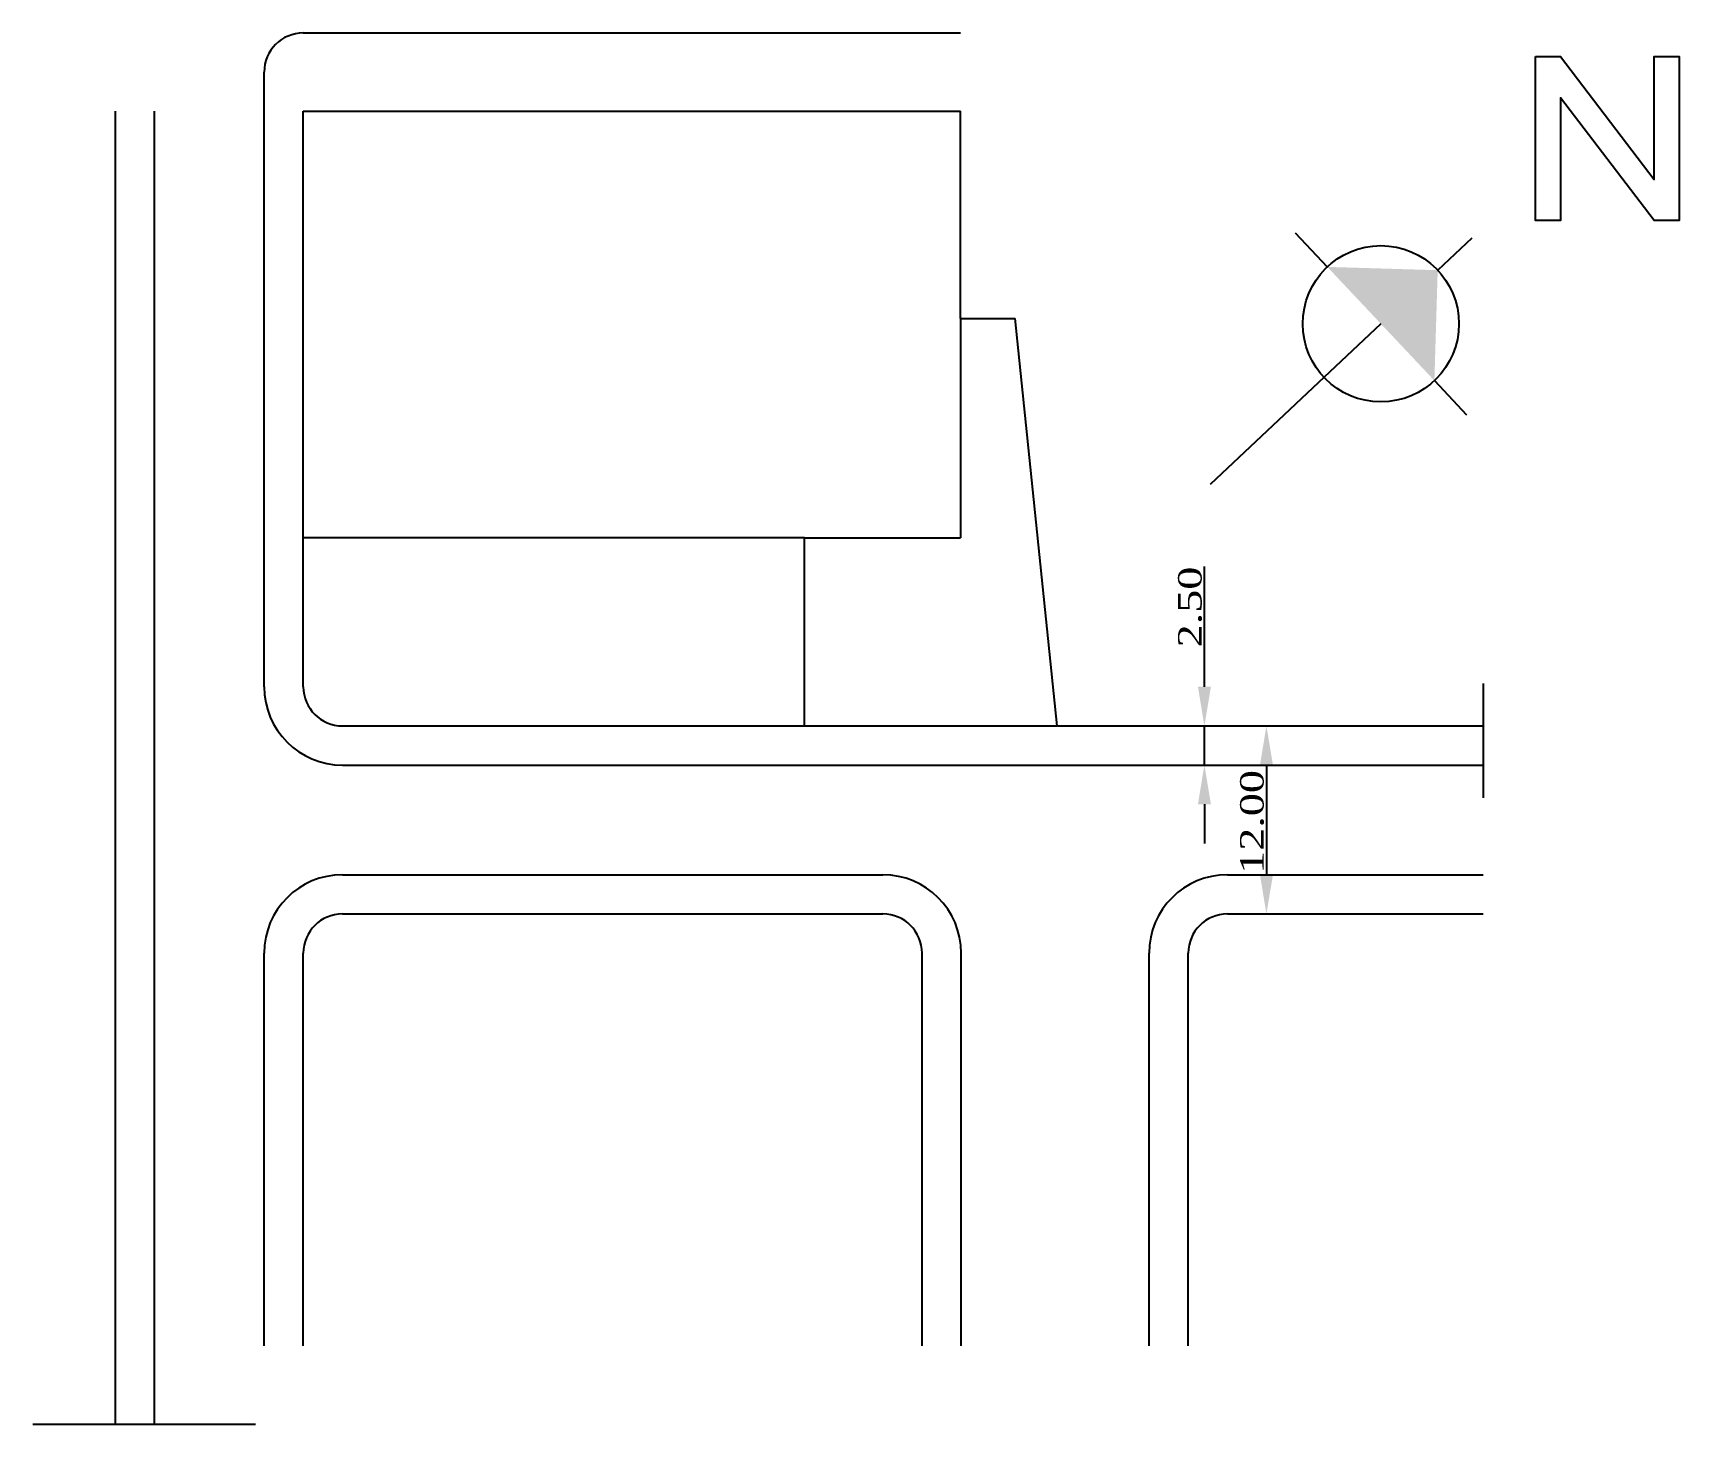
# Model space of a CAD drawing. Extents: x 2634 to 2816, y 1224 to 1357.
# Drawn here: x 2710.6 to 2815.7, y 1224 to 1312.8 of the extents above; entities that cross this region are included whole.
import ezdxf

# ---------------------------------------------------------------- set-up
doc = ezdxf.new("R2010")
doc.units = 0
doc.header["$LTSCALE"] = 35
doc.layers.get('0').update_dxf_attribs({"linetype": 'CONTINUOUS'})
doc.layers.get('DEFPOINTS').update_dxf_attribs({"linetype": 'CONTINUOUS'})
for name, color, linetype in [('ALVENARIA', 1, 'CONTINUOUS'), ('ESPEC', 2, 'CONTINUOUS'), ('MÉDIA', 4, 'CONTINUOUS')]:
    doc.layers.add(name, color=color, linetype=linetype)
doc.styles.add('REGUA60', font='times.ttf', dxfattribs={"width": 1.3})
doc.dimstyles.new('STANDARD$0', dxfattribs={"dimscale": 0.75, "dimtxt": 1.5, "dimasz": 0.01, "dimexe": 2, "dimexo": 3, "dimgap": 0.98, "dimtad": 1, "dimrnd": 0.5, "dimdsep": 46, "dimlunit": 6, "dimtxsty": 'REGUA60', "dimblk1": 'ARCHTICK', "dimblk2": 'ARCHTICK', "dimsah": 1, "dimcen": 4, "dimdle": 4, "dimclrt": 2, "dimaunit": 1, "dimadec": 0, "dimazin": 0, "dimtfac": 1, "dimtdec": 4, "dimtofl": 0, "dimtmove": 0, "dimatfit": 3, "dimldrblk": 'ARCHTICK', "dimfxl": 1, "dimtolj": 1, "dimtzin": 0, "dimarcsym": 0})

msp = doc.modelspace()

# ---------------------------------------------------------------- blocks, each defined once
blk = doc.blocks.new('NORTE2')
at = {"color": 0, "linetype": 'ByBlock'}
for p, q in [((0, 14.4), (0, 9)), ((-14.4, 0), (-9, 0)), ((0, 0), (0, -27)), ((9, 0), (14.4, 0))]:
    blk.add_line(p, q, dxfattribs=at)
blk.add_circle((0, 0), 9, dxfattribs=at)
at = {"color": 4}
blk.add_solid([(-9, 0), (0, 9), (9, 0)], dxfattribs=at)
blk = doc.blocks.new('LNORTE')
at = {"color": 0, "linetype": 'ByBlock'}
blk.add_lwpolyline([(14.744, 2.711), (15.542, 2.711), (18.534, -1.21), (18.534, 2.711), (19.332, 2.711), (19.332, -2.525), (18.534, -2.525), (15.542, 1.396), (15.542, -2.525), (14.744, -2.525)], close=True, dxfattribs=at)
blk = doc.blocks.new('*D82')
at = {"layer": 'DEFPOINTS', "color": 0}
for p in [(2786.59, 1268.57), (2785.35, 1266.07), (2786.59, 1266.07)]:
    blk.add_point(p, dxfattribs=at)
at = {"layer": 'ESPEC', "color": 0}
for p, q in [((2785.35, 1271.07), (2785.35, 1278.74)), ((2785.35, 1266.07), (2785.35, 1268.57)), ((2785.35, 1263.57), (2785.35, 1261.07))]:
    blk.add_line(p, q, dxfattribs=at)
for points in [[(2784.94, 1271.07), (2785.77, 1271.07), (2785.35, 1268.57)], [(2784.94, 1263.57), (2785.77, 1263.57), (2785.35, 1266.07)]]:
    blk.add_solid(points, dxfattribs=at)
at = {"layer": 'ESPEC', "color": 2, "insert": (2784.44, 1276.16), "char_height": 1.5, "attachment_point": 5, "rotation": 90, "style": 'REGUA60'}
blk.add_mtext('\\A1;2.50', dxfattribs=at)
blk = doc.blocks.new('_ARCHTICK')
at = {"color": 0, "linetype": 'ByBlock', "const_width": 0.15}
blk.add_lwpolyline([(-0.5, -0.5), (0.5, 0.5)], dxfattribs=at)
blk = doc.blocks.new('*D83')
at = {"layer": 'DEFPOINTS', "color": 0}
for p in [(2787.76, 1268.57), (2787.76, 1256.57), (2789.31, 1256.57)]:
    blk.add_point(p, dxfattribs=at)
at = {"layer": 'ESPEC', "color": 0}
blk.add_line((2789.31, 1266.07), (2789.31, 1259.07), dxfattribs=at)
for points in [[(2788.9, 1266.07), (2789.73, 1266.07), (2789.31, 1268.57)], [(2788.9, 1259.07), (2789.73, 1259.07), (2789.31, 1256.57)]]:
    blk.add_solid(points, dxfattribs=at)
at = {"layer": 'ESPEC', "color": 2, "insert": (2788.4, 1262.44), "char_height": 1.5, "attachment_point": 5, "rotation": 90, "style": 'REGUA60'}
blk.add_mtext('\\A1;12.00', dxfattribs=at)

# ---------------------------------------------------------------- dimensions: what is measured, and where the dimension line sits
at = {"layer": 'ESPEC'}
dim = msp.add_linear_dim(base=(2785.355, 1266.069), p1=(2786.589, 1268.569), p2=(2786.589, 1266.069), angle=90, dimstyle='STANDARD$0', override={"dimscale": 1, "dimasz": 2.5, "dimexe": 0.2, "dimexo": 0.3, "dimgap": 0.15, "dimjust": 1, "dimlfac": -1, "dimrnd": 0, "dimzin": 7, "dimlunit": 2, "dimsah": 0, "dimdle": 0.1, "dimse1": 1, "dimse2": 1, "dimtofl": 1, "dimatfit": 0}, dxfattribs=at)
dim.commit()
dim.dimension.update_dxf_attribs({"geometry": '*D82', "text_midpoint": (2784.44, 1276.156)})
dim = msp.add_linear_dim(base=(2789.314, 1256.569), p1=(2787.757, 1268.569), p2=(2787.757, 1256.569), angle=90, dimstyle='STANDARD$0', override={"dimscale": 1, "dimasz": 2.5, "dimexe": 0.2, "dimexo": 0.3, "dimgap": 0.15, "dimtoh": 1, "dimlfac": -1, "dimrnd": 0, "dimzin": 7, "dimlunit": 2, "dimsah": 0, "dimdle": 0.1, "dimse1": 1, "dimse2": 1, "dimtofl": 1, "dimatfit": 0}, dxfattribs=at)
dim.commit()
dim.dimension.update_dxf_attribs({"geometry": '*D83', "text_midpoint": (2789.314, 1262.444), "dimtype": 160})

# ---------------------------------------------------------------- linework, layer by layer
at = {"layer": 'ALVENARIA'}
for p, q in [((2769.772, 1294.569), (2773.272, 1294.569)), ((2769.772, 1294.569), (2769.772, 1280.569)), ((2775.952, 1268.569), (2773.272, 1294.569)), ((2759.822, 1268.569), (2759.822, 1280.569)), ((2759.822, 1280.569), (2769.772, 1280.569)), ((2803.16, 1271.27), (2803.16, 1263.989)), ((2759.822, 1268.569), (2775.952, 1268.569)), ((2710.558, 1224.007), (2724.77, 1224.007))]:
    msp.add_line(p, q, dxfattribs=at)
at = {"layer": 'MÉDIA'}
for p, q in [((2727.822, 1312.804), (2769.772, 1312.804)), ((2725.322, 1271.069), (2725.322, 1310.304)), ((2715.822, 1224.007), (2715.822, 1307.804)), ((2718.322, 1224.007), (2718.322, 1307.804)), ((2727.822, 1271.069), (2727.822, 1307.804)), ((2727.822, 1307.804), (2769.772, 1307.804)), ((2769.772, 1294.569), (2769.772, 1307.804)), ((2759.822, 1280.569), (2727.822, 1280.569)), ((2730.322, 1268.569), (2743.822, 1268.569)), ((2743.822, 1268.569), (2759.822, 1268.569)), ((2775.952, 1268.569), (2803.16, 1268.569)), ((2730.322, 1266.069), (2803.16, 1266.069)), ((2730.322, 1259.069), (2764.822, 1259.069)), ((2786.822, 1259.069), (2803.16, 1259.069)), ((2730.322, 1256.569), (2764.822, 1256.569)), ((2786.822, 1256.569), (2803.16, 1256.569)), ((2725.322, 1229.007), (2725.322, 1254.069)), ((2727.822, 1229.007), (2727.822, 1254.069)), ((2767.322, 1229.007), (2767.322, 1254.069)), ((2769.822, 1229.007), (2769.822, 1254.069)), ((2781.822, 1229.007), (2781.822, 1254.069)), ((2784.322, 1229.007), (2784.322, 1254.069))]:
    msp.add_line(p, q, dxfattribs=at)
for centre, radius, start, end in [((2727.822, 1310.304), 2.5, 90, 180), ((2730.322, 1271.069), 5, 180, 270), ((2730.322, 1271.069), 2.5, 180, 270), ((2730.322, 1254.069), 5, 90, 180), ((2764.822, 1254.069), 5, 0, 90), ((2786.822, 1254.069), 5, 90, 180), ((2730.322, 1254.069), 2.5, 90, 180), ((2764.822, 1254.069), 2.5, 0, 90), ((2786.822, 1254.069), 2.5, 90, 180)]:
    msp.add_arc(centre, radius, start, end, dxfattribs=at)

# ---------------------------------------------------------------- block references
at = {"layer": 'ESPEC', "xscale": 0.5539906990129277, "yscale": 0.5539906990129277, "zscale": 0.5539906990129277, "rotation": 313.2845655084675}
msp.add_blockref('NORTE2', (2796.618, 1294.24), dxfattribs=at)
at = {"layer": 'MÉDIA', "xscale": 2, "yscale": 2, "zscale": 2}
msp.add_blockref('LNORTE', (2776.994, 1305.875), dxfattribs=at)

msp.set_redraw_order([(e.dxf.handle, doc.entitydb.next_handle()) for e in msp.query("TEXT MTEXT ATTDEF DIMENSION ARC_DIMENSION")])  # texts and dimensions are drawn at this point

doc.saveas('drawing.dxf')
